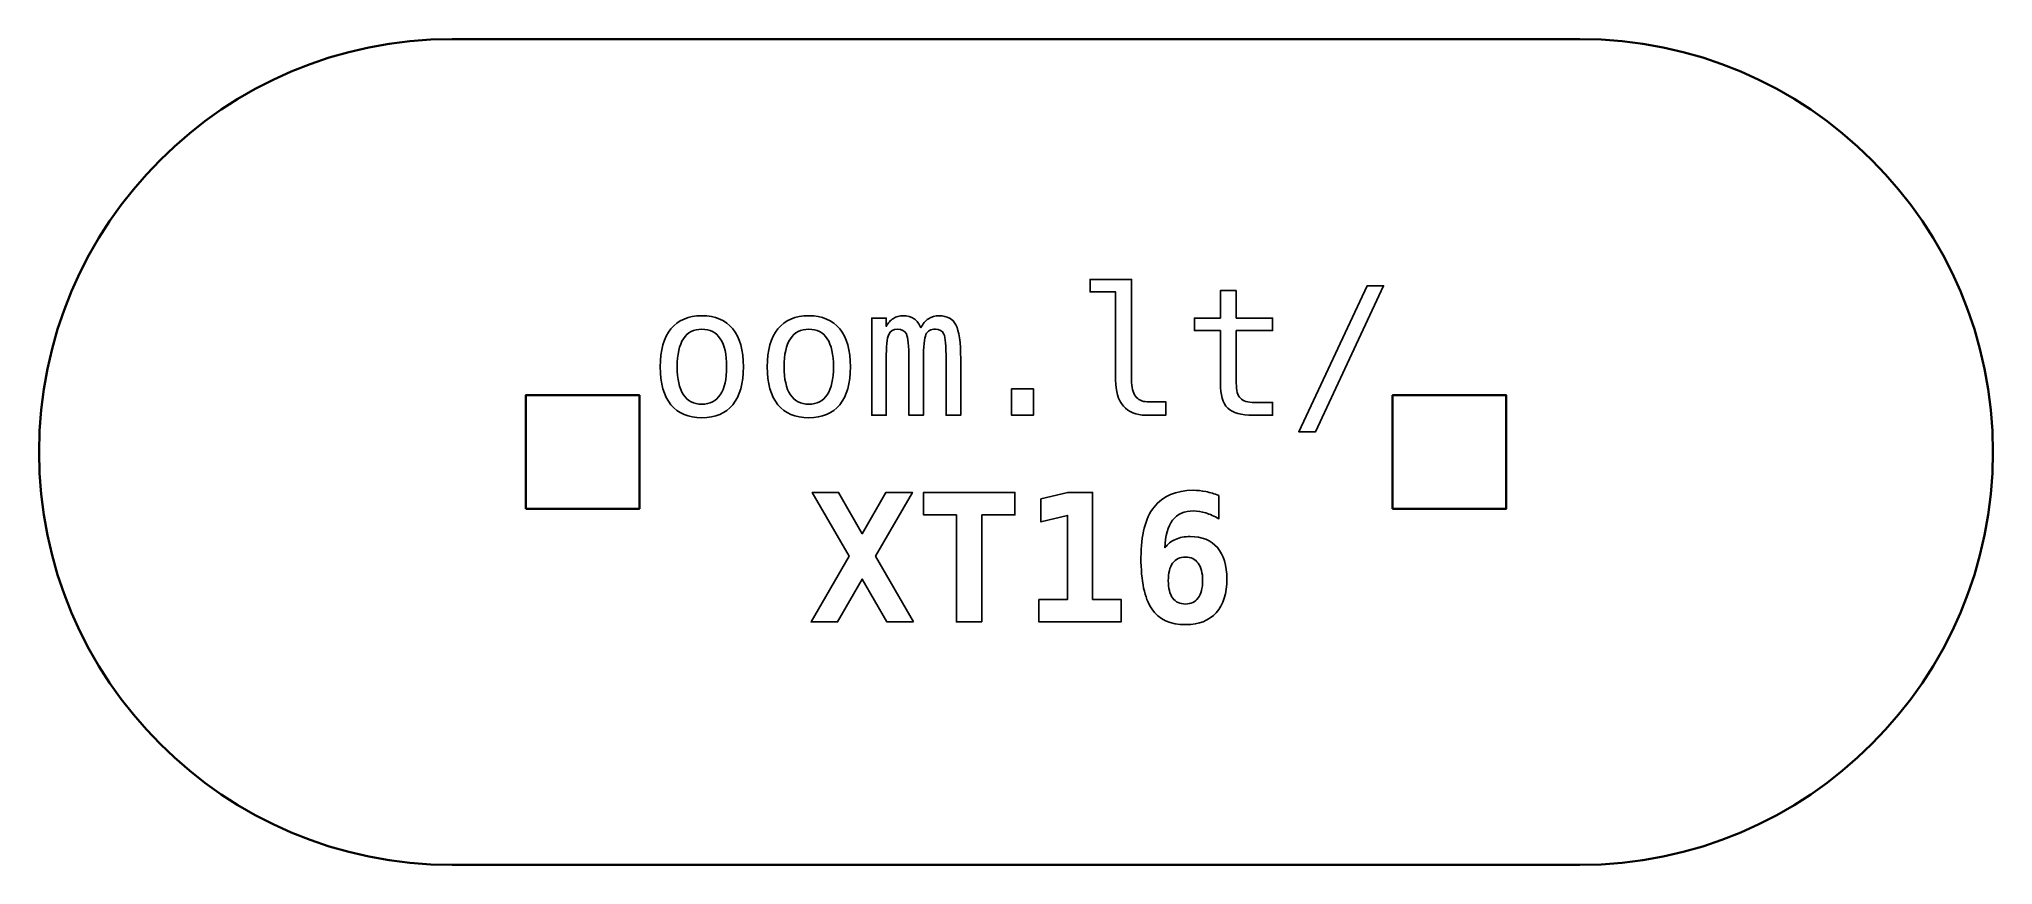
# Model space of a CAD drawing. Header units: centimetres. Extents: x -11.05 to -9.95, y -15.08 to -14.62.
import ezdxf

# ---------------------------------------------------------------- set-up
doc = ezdxf.new("R2010")
doc.units = ezdxf.units.CM
doc.header["$MEASUREMENT"] = 0
doc.layers.add('Layer 1', color=7, linetype='Continuous')

msp = doc.modelspace()

# ---------------------------------------------------------------- linework, layer by layer
at = {"layer": 'Layer 1', "color": 7, "lineweight": 35}
for points in [[(-10.776, -14.882), (-10.712, -14.882), (-10.712, -14.818), (-10.776, -14.818), (-10.776, -14.882)], [(-10.288, -14.882), (-10.224, -14.882), (-10.224, -14.818), (-10.288, -14.818), (-10.288, -14.882)]]:
    msp.add_lwpolyline(points, close=True, dxfattribs=at)
msp.add_open_spline([(-10.8175, -15.0825), (-10.94589, -15.0825), (-11.05, -14.97839), (-11.05, -14.85), (-11.05, -14.85), (-11.05, -14.72161), (-10.94589, -14.6175), (-10.8175, -14.6175), (-10.8175, -14.6175), (-10.8175, -14.6175), (-10.1825, -14.6175), (-10.1825, -14.6175), (-10.1825, -14.6175), (-10.05411, -14.6175), (-9.95, -14.72161), (-9.95, -14.85), (-9.95, -14.85), (-9.95, -14.97839), (-10.05411, -15.0825), (-10.1825, -15.0825), (-10.1825, -15.0825), (-10.1825, -15.0825), (-10.8175, -15.0825), (-10.8175, -15.0825)], degree=3, knots=[0, 0, 0, 0, 0.1666667, 0.1666667, 0.1666667, 0.1666667, 0.3333333, 0.3333333, 0.3333333, 0.3333333, 0.5, 0.5, 0.5, 0.5, 0.6666667, 0.6666667, 0.6666667, 0.6666667, 0.8333333, 0.8333333, 0.8333333, 0.8333333, 1, 1, 1, 1], dxfattribs=at)
at = {"layer": 'Layer 1', "color": 250}
for points, knots in [([(-10.43495, -14.80948), (-10.43495, -14.81352), (-10.43422, -14.81655), (-10.43273, -14.8186), (-10.43273, -14.8186), (-10.43125, -14.82065), (-10.42907, -14.82168), (-10.42617, -14.82168), (-10.42617, -14.82168), (-10.42617, -14.82168), (-10.41567, -14.82168), (-10.41567, -14.82168), (-10.41567, -14.82168), (-10.41567, -14.82168), (-10.41567, -14.8293), (-10.41567, -14.8293), (-10.41567, -14.8293), (-10.41567, -14.8293), (-10.42703, -14.8293), (-10.42703, -14.8293), (-10.42703, -14.8293), (-10.43242, -14.8293), (-10.43657, -14.82757), (-10.43952, -14.82412), (-10.43952, -14.82412), (-10.44247, -14.82067), (-10.44393, -14.81578), (-10.44393, -14.80948), (-10.44393, -14.80948), (-10.44393, -14.80948), (-10.44393, -14.75982), (-10.44393, -14.75982), (-10.44393, -14.75982), (-10.44393, -14.75982), (-10.45833, -14.75982), (-10.45833, -14.75982), (-10.45833, -14.75982), (-10.45833, -14.75982), (-10.45833, -14.75278), (-10.45833, -14.75278), (-10.45833, -14.75278), (-10.45833, -14.75278), (-10.43495, -14.75278), (-10.43495, -14.75278), (-10.43495, -14.75278), (-10.43495, -14.75278), (-10.43495, -14.80948), (-10.43495, -14.80948)], [0, 0, 0, 0, 0.0833333, 0.0833333, 0.0833333, 0.0833333, 0.1666667, 0.1666667, 0.1666667, 0.1666667, 0.25, 0.25, 0.25, 0.25, 0.3333333, 0.3333333, 0.3333333, 0.3333333, 0.4166667, 0.4166667, 0.4166667, 0.4166667, 0.5, 0.5, 0.5, 0.5, 0.5833333, 0.5833333, 0.5833333, 0.5833333, 0.6666667, 0.6666667, 0.6666667, 0.6666667, 0.75, 0.75, 0.75, 0.75, 0.8333333, 0.8333333, 0.8333333, 0.8333333, 0.9166667, 0.9166667, 0.9166667, 0.9166667, 1, 1, 1, 1]), ([(-10.43495, -14.80948), (-10.43495, -14.81352), (-10.43422, -14.81655), (-10.43273, -14.8186), (-10.43273, -14.8186), (-10.43125, -14.82065), (-10.42907, -14.82168), (-10.42617, -14.82168), (-10.42617, -14.82168), (-10.42617, -14.82168), (-10.41567, -14.82168), (-10.41567, -14.82168), (-10.41567, -14.82168), (-10.41567, -14.82168), (-10.41567, -14.8293), (-10.41567, -14.8293), (-10.41567, -14.8293), (-10.41567, -14.8293), (-10.42703, -14.8293), (-10.42703, -14.8293), (-10.42703, -14.8293), (-10.43242, -14.8293), (-10.43657, -14.82757), (-10.43952, -14.82412), (-10.43952, -14.82412), (-10.44247, -14.82067), (-10.44393, -14.81578), (-10.44393, -14.80948), (-10.44393, -14.80948), (-10.44393, -14.80948), (-10.44393, -14.75982), (-10.44393, -14.75982), (-10.44393, -14.75982), (-10.44393, -14.75982), (-10.45833, -14.75982), (-10.45833, -14.75982), (-10.45833, -14.75982), (-10.45833, -14.75982), (-10.45833, -14.75278), (-10.45833, -14.75278), (-10.45833, -14.75278), (-10.45833, -14.75278), (-10.43495, -14.75278), (-10.43495, -14.75278), (-10.43495, -14.75278), (-10.43495, -14.75278), (-10.43495, -14.80948), (-10.43495, -14.80948)], [0, 0, 0, 0, 0.0833333, 0.0833333, 0.0833333, 0.0833333, 0.1666667, 0.1666667, 0.1666667, 0.1666667, 0.25, 0.25, 0.25, 0.25, 0.3333333, 0.3333333, 0.3333333, 0.3333333, 0.4166667, 0.4166667, 0.4166667, 0.4166667, 0.5, 0.5, 0.5, 0.5, 0.5833333, 0.5833333, 0.5833333, 0.5833333, 0.6666667, 0.6666667, 0.6666667, 0.6666667, 0.75, 0.75, 0.75, 0.75, 0.8333333, 0.8333333, 0.8333333, 0.8333333, 0.9166667, 0.9166667, 0.9166667, 0.9166667, 1, 1, 1, 1]), ([(-10.37597, -14.75908), (-10.37597, -14.75908), (-10.37597, -14.77462), (-10.37597, -14.77462), (-10.37597, -14.77462), (-10.37597, -14.77462), (-10.35555, -14.77462), (-10.35555, -14.77462), (-10.35555, -14.77462), (-10.35555, -14.77462), (-10.35555, -14.7816), (-10.35555, -14.7816), (-10.35555, -14.7816), (-10.35555, -14.7816), (-10.37597, -14.7816), (-10.37597, -14.7816), (-10.37597, -14.7816), (-10.37597, -14.7816), (-10.37597, -14.81128), (-10.37597, -14.81128), (-10.37597, -14.81128), (-10.37597, -14.81532), (-10.3752, -14.81813), (-10.37367, -14.81972), (-10.37367, -14.81972), (-10.37213, -14.82132), (-10.36947, -14.82212), (-10.36567, -14.82212), (-10.36567, -14.82212), (-10.36567, -14.82212), (-10.35555, -14.82212), (-10.35555, -14.82212), (-10.35555, -14.82212), (-10.35555, -14.82212), (-10.35555, -14.8293), (-10.35555, -14.8293), (-10.35555, -14.8293), (-10.35555, -14.8293), (-10.36653, -14.8293), (-10.36653, -14.8293), (-10.36653, -14.8293), (-10.37328, -14.8293), (-10.37803, -14.82795), (-10.3808, -14.82525), (-10.3808, -14.82525), (-10.38357, -14.82255), (-10.38495, -14.81788), (-10.38495, -14.81128), (-10.38495, -14.81128), (-10.38495, -14.81128), (-10.38495, -14.7816), (-10.38495, -14.7816), (-10.38495, -14.7816), (-10.38495, -14.7816), (-10.39955, -14.7816), (-10.39955, -14.7816), (-10.39955, -14.7816), (-10.39955, -14.7816), (-10.39955, -14.77462), (-10.39955, -14.77462), (-10.39955, -14.77462), (-10.39955, -14.77462), (-10.38495, -14.77462), (-10.38495, -14.77462), (-10.38495, -14.77462), (-10.38495, -14.77462), (-10.38495, -14.75908), (-10.38495, -14.75908), (-10.38495, -14.75908), (-10.38495, -14.75908), (-10.37597, -14.75908), (-10.37597, -14.75908)], [0, 0, 0, 0, 0.0555556, 0.0555556, 0.0555556, 0.0555556, 0.1111111, 0.1111111, 0.1111111, 0.1111111, 0.1666667, 0.1666667, 0.1666667, 0.1666667, 0.2222222, 0.2222222, 0.2222222, 0.2222222, 0.2777778, 0.2777778, 0.2777778, 0.2777778, 0.3333333, 0.3333333, 0.3333333, 0.3333333, 0.3888889, 0.3888889, 0.3888889, 0.3888889, 0.4444444, 0.4444444, 0.4444444, 0.4444444, 0.5, 0.5, 0.5, 0.5, 0.5555556, 0.5555556, 0.5555556, 0.5555556, 0.6111111, 0.6111111, 0.6111111, 0.6111111, 0.6666667, 0.6666667, 0.6666667, 0.6666667, 0.7222222, 0.7222222, 0.7222222, 0.7222222, 0.7777778, 0.7777778, 0.7777778, 0.7777778, 0.8333333, 0.8333333, 0.8333333, 0.8333333, 0.8888889, 0.8888889, 0.8888889, 0.8888889, 0.9444444, 0.9444444, 0.9444444, 0.9444444, 1, 1, 1, 1]), ([(-10.37597, -14.75908), (-10.37597, -14.75908), (-10.37597, -14.77462), (-10.37597, -14.77462), (-10.37597, -14.77462), (-10.37597, -14.77462), (-10.35555, -14.77462), (-10.35555, -14.77462), (-10.35555, -14.77462), (-10.35555, -14.77462), (-10.35555, -14.7816), (-10.35555, -14.7816), (-10.35555, -14.7816), (-10.35555, -14.7816), (-10.37597, -14.7816), (-10.37597, -14.7816), (-10.37597, -14.7816), (-10.37597, -14.7816), (-10.37597, -14.81128), (-10.37597, -14.81128), (-10.37597, -14.81128), (-10.37597, -14.81532), (-10.3752, -14.81813), (-10.37367, -14.81972), (-10.37367, -14.81972), (-10.37213, -14.82132), (-10.36947, -14.82212), (-10.36567, -14.82212), (-10.36567, -14.82212), (-10.36567, -14.82212), (-10.35555, -14.82212), (-10.35555, -14.82212), (-10.35555, -14.82212), (-10.35555, -14.82212), (-10.35555, -14.8293), (-10.35555, -14.8293), (-10.35555, -14.8293), (-10.35555, -14.8293), (-10.36653, -14.8293), (-10.36653, -14.8293), (-10.36653, -14.8293), (-10.37328, -14.8293), (-10.37803, -14.82795), (-10.3808, -14.82525), (-10.3808, -14.82525), (-10.38357, -14.82255), (-10.38495, -14.81788), (-10.38495, -14.81128), (-10.38495, -14.81128), (-10.38495, -14.81128), (-10.38495, -14.7816), (-10.38495, -14.7816), (-10.38495, -14.7816), (-10.38495, -14.7816), (-10.39955, -14.7816), (-10.39955, -14.7816), (-10.39955, -14.7816), (-10.39955, -14.7816), (-10.39955, -14.77462), (-10.39955, -14.77462), (-10.39955, -14.77462), (-10.39955, -14.77462), (-10.38495, -14.77462), (-10.38495, -14.77462), (-10.38495, -14.77462), (-10.38495, -14.77462), (-10.38495, -14.75908), (-10.38495, -14.75908), (-10.38495, -14.75908), (-10.38495, -14.75908), (-10.37597, -14.75908), (-10.37597, -14.75908)], [0, 0, 0, 0, 0.0555556, 0.0555556, 0.0555556, 0.0555556, 0.1111111, 0.1111111, 0.1111111, 0.1111111, 0.1666667, 0.1666667, 0.1666667, 0.1666667, 0.2222222, 0.2222222, 0.2222222, 0.2222222, 0.2777778, 0.2777778, 0.2777778, 0.2777778, 0.3333333, 0.3333333, 0.3333333, 0.3333333, 0.3888889, 0.3888889, 0.3888889, 0.3888889, 0.4444444, 0.4444444, 0.4444444, 0.4444444, 0.5, 0.5, 0.5, 0.5, 0.5555556, 0.5555556, 0.5555556, 0.5555556, 0.6111111, 0.6111111, 0.6111111, 0.6111111, 0.6666667, 0.6666667, 0.6666667, 0.6666667, 0.7222222, 0.7222222, 0.7222222, 0.7222222, 0.7777778, 0.7777778, 0.7777778, 0.7777778, 0.8333333, 0.8333333, 0.8333333, 0.8333333, 0.8888889, 0.8888889, 0.8888889, 0.8888889, 0.9444444, 0.9444444, 0.9444444, 0.9444444, 1, 1, 1, 1]), ([(-10.30233, -14.7564), (-10.30233, -14.7564), (-10.29305, -14.7564), (-10.29305, -14.7564), (-10.29305, -14.7564), (-10.29305, -14.7564), (-10.33143, -14.83858), (-10.33143, -14.83858), (-10.33143, -14.83858), (-10.33143, -14.83858), (-10.34077, -14.83858), (-10.34077, -14.83858), (-10.34077, -14.83858), (-10.34077, -14.83858), (-10.30233, -14.7564), (-10.30233, -14.7564)], [0, 0, 0, 0, 0.25, 0.25, 0.25, 0.25, 0.5, 0.5, 0.5, 0.5, 0.75, 0.75, 0.75, 0.75, 1, 1, 1, 1]), ([(-10.30233, -14.7564), (-10.30233, -14.7564), (-10.29305, -14.7564), (-10.29305, -14.7564), (-10.29305, -14.7564), (-10.29305, -14.7564), (-10.33143, -14.83858), (-10.33143, -14.83858), (-10.33143, -14.83858), (-10.33143, -14.83858), (-10.34077, -14.83858), (-10.34077, -14.83858), (-10.34077, -14.83858), (-10.34077, -14.83858), (-10.30233, -14.7564), (-10.30233, -14.7564)], [0, 0, 0, 0, 0.25, 0.25, 0.25, 0.25, 0.5, 0.5, 0.5, 0.5, 0.75, 0.75, 0.75, 0.75, 1, 1, 1, 1]), ([(-10.67687, -14.7733), (-10.66928, -14.7733), (-10.66348, -14.77575), (-10.65947, -14.78067), (-10.65947, -14.78067), (-10.65545, -14.78558), (-10.65343, -14.7927), (-10.65343, -14.802), (-10.65343, -14.802), (-10.65343, -14.81135), (-10.65543, -14.81847), (-10.65943, -14.82337), (-10.65943, -14.82337), (-10.66345, -14.82827), (-10.66925, -14.83072), (-10.67687, -14.83072), (-10.67687, -14.83072), (-10.68447, -14.83072), (-10.69025, -14.82827), (-10.69427, -14.82337), (-10.69427, -14.82337), (-10.69827, -14.81847), (-10.70027, -14.81135), (-10.70027, -14.802), (-10.70027, -14.802), (-10.70027, -14.7927), (-10.69827, -14.78558), (-10.69427, -14.78067), (-10.69427, -14.78067), (-10.69025, -14.77575), (-10.68447, -14.7733), (-10.67687, -14.7733)], [0, 0, 0, 0, 0.125, 0.125, 0.125, 0.125, 0.25, 0.25, 0.25, 0.25, 0.375, 0.375, 0.375, 0.375, 0.5, 0.5, 0.5, 0.5, 0.625, 0.625, 0.625, 0.625, 0.75, 0.75, 0.75, 0.75, 0.875, 0.875, 0.875, 0.875, 1, 1, 1, 1]), ([(-10.67687, -14.7733), (-10.66928, -14.7733), (-10.66348, -14.77575), (-10.65947, -14.78067), (-10.65947, -14.78067), (-10.65545, -14.78558), (-10.65343, -14.7927), (-10.65343, -14.802), (-10.65343, -14.802), (-10.65343, -14.81135), (-10.65543, -14.81847), (-10.65943, -14.82337), (-10.65943, -14.82337), (-10.66345, -14.82827), (-10.66925, -14.83072), (-10.67687, -14.83072), (-10.67687, -14.83072), (-10.68447, -14.83072), (-10.69025, -14.82827), (-10.69427, -14.82337), (-10.69427, -14.82337), (-10.69827, -14.81847), (-10.70027, -14.81135), (-10.70027, -14.802), (-10.70027, -14.802), (-10.70027, -14.7927), (-10.69827, -14.78558), (-10.69427, -14.78067), (-10.69427, -14.78067), (-10.69025, -14.77575), (-10.68447, -14.7733), (-10.67687, -14.7733)], [0, 0, 0, 0, 0.125, 0.125, 0.125, 0.125, 0.25, 0.25, 0.25, 0.25, 0.375, 0.375, 0.375, 0.375, 0.5, 0.5, 0.5, 0.5, 0.625, 0.625, 0.625, 0.625, 0.75, 0.75, 0.75, 0.75, 0.875, 0.875, 0.875, 0.875, 1, 1, 1, 1]), ([(-10.67687, -14.78092), (-10.68143, -14.78092), (-10.68488, -14.78268), (-10.68723, -14.78623), (-10.68723, -14.78623), (-10.68958, -14.78978), (-10.69075, -14.79505), (-10.69075, -14.802), (-10.69075, -14.802), (-10.69075, -14.80893), (-10.68958, -14.81418), (-10.68723, -14.81775), (-10.68723, -14.81775), (-10.68488, -14.82132), (-10.68143, -14.8231), (-10.67687, -14.8231), (-10.67687, -14.8231), (-10.67228, -14.8231), (-10.66882, -14.82132), (-10.66647, -14.81775), (-10.66647, -14.81775), (-10.66412, -14.81418), (-10.66295, -14.80893), (-10.66295, -14.802), (-10.66295, -14.802), (-10.66295, -14.79505), (-10.66412, -14.78978), (-10.66647, -14.78623), (-10.66647, -14.78623), (-10.66882, -14.78268), (-10.67228, -14.78092), (-10.67687, -14.78092)], [0, 0, 0, 0, 0.125, 0.125, 0.125, 0.125, 0.25, 0.25, 0.25, 0.25, 0.375, 0.375, 0.375, 0.375, 0.5, 0.5, 0.5, 0.5, 0.625, 0.625, 0.625, 0.625, 0.75, 0.75, 0.75, 0.75, 0.875, 0.875, 0.875, 0.875, 1, 1, 1, 1]), ([(-10.67687, -14.78092), (-10.68143, -14.78092), (-10.68488, -14.78268), (-10.68723, -14.78623), (-10.68723, -14.78623), (-10.68958, -14.78978), (-10.69075, -14.79505), (-10.69075, -14.802), (-10.69075, -14.802), (-10.69075, -14.80893), (-10.68958, -14.81418), (-10.68723, -14.81775), (-10.68723, -14.81775), (-10.68488, -14.82132), (-10.68143, -14.8231), (-10.67687, -14.8231), (-10.67687, -14.8231), (-10.67228, -14.8231), (-10.66882, -14.82132), (-10.66647, -14.81775), (-10.66647, -14.81775), (-10.66412, -14.81418), (-10.66295, -14.80893), (-10.66295, -14.802), (-10.66295, -14.802), (-10.66295, -14.79505), (-10.66412, -14.78978), (-10.66647, -14.78623), (-10.66647, -14.78623), (-10.66882, -14.78268), (-10.67228, -14.78092), (-10.67687, -14.78092)], [0, 0, 0, 0, 0.125, 0.125, 0.125, 0.125, 0.25, 0.25, 0.25, 0.25, 0.375, 0.375, 0.375, 0.375, 0.5, 0.5, 0.5, 0.5, 0.625, 0.625, 0.625, 0.625, 0.75, 0.75, 0.75, 0.75, 0.875, 0.875, 0.875, 0.875, 1, 1, 1, 1]), ([(-10.61667, -14.7733), (-10.60908, -14.7733), (-10.60328, -14.77575), (-10.59927, -14.78067), (-10.59927, -14.78067), (-10.59525, -14.78558), (-10.59323, -14.7927), (-10.59323, -14.802), (-10.59323, -14.802), (-10.59323, -14.81135), (-10.59523, -14.81847), (-10.59923, -14.82337), (-10.59923, -14.82337), (-10.60325, -14.82827), (-10.60905, -14.83072), (-10.61667, -14.83072), (-10.61667, -14.83072), (-10.62427, -14.83072), (-10.63005, -14.82827), (-10.63407, -14.82337), (-10.63407, -14.82337), (-10.63807, -14.81847), (-10.64007, -14.81135), (-10.64007, -14.802), (-10.64007, -14.802), (-10.64007, -14.7927), (-10.63807, -14.78558), (-10.63407, -14.78067), (-10.63407, -14.78067), (-10.63005, -14.77575), (-10.62427, -14.7733), (-10.61667, -14.7733)], [0, 0, 0, 0, 0.125, 0.125, 0.125, 0.125, 0.25, 0.25, 0.25, 0.25, 0.375, 0.375, 0.375, 0.375, 0.5, 0.5, 0.5, 0.5, 0.625, 0.625, 0.625, 0.625, 0.75, 0.75, 0.75, 0.75, 0.875, 0.875, 0.875, 0.875, 1, 1, 1, 1]), ([(-10.61667, -14.7733), (-10.60908, -14.7733), (-10.60328, -14.77575), (-10.59927, -14.78067), (-10.59927, -14.78067), (-10.59525, -14.78558), (-10.59323, -14.7927), (-10.59323, -14.802), (-10.59323, -14.802), (-10.59323, -14.81135), (-10.59523, -14.81847), (-10.59923, -14.82337), (-10.59923, -14.82337), (-10.60325, -14.82827), (-10.60905, -14.83072), (-10.61667, -14.83072), (-10.61667, -14.83072), (-10.62427, -14.83072), (-10.63005, -14.82827), (-10.63407, -14.82337), (-10.63407, -14.82337), (-10.63807, -14.81847), (-10.64007, -14.81135), (-10.64007, -14.802), (-10.64007, -14.802), (-10.64007, -14.7927), (-10.63807, -14.78558), (-10.63407, -14.78067), (-10.63407, -14.78067), (-10.63005, -14.77575), (-10.62427, -14.7733), (-10.61667, -14.7733)], [0, 0, 0, 0, 0.125, 0.125, 0.125, 0.125, 0.25, 0.25, 0.25, 0.25, 0.375, 0.375, 0.375, 0.375, 0.5, 0.5, 0.5, 0.5, 0.625, 0.625, 0.625, 0.625, 0.75, 0.75, 0.75, 0.75, 0.875, 0.875, 0.875, 0.875, 1, 1, 1, 1]), ([(-10.61667, -14.78092), (-10.62123, -14.78092), (-10.62468, -14.78268), (-10.62703, -14.78623), (-10.62703, -14.78623), (-10.62938, -14.78978), (-10.63055, -14.79505), (-10.63055, -14.802), (-10.63055, -14.802), (-10.63055, -14.80893), (-10.62938, -14.81418), (-10.62703, -14.81775), (-10.62703, -14.81775), (-10.62468, -14.82132), (-10.62123, -14.8231), (-10.61667, -14.8231), (-10.61667, -14.8231), (-10.61208, -14.8231), (-10.60862, -14.82132), (-10.60627, -14.81775), (-10.60627, -14.81775), (-10.60392, -14.81418), (-10.60275, -14.80893), (-10.60275, -14.802), (-10.60275, -14.802), (-10.60275, -14.79505), (-10.60392, -14.78978), (-10.60627, -14.78623), (-10.60627, -14.78623), (-10.60862, -14.78268), (-10.61208, -14.78092), (-10.61667, -14.78092)], [0, 0, 0, 0, 0.125, 0.125, 0.125, 0.125, 0.25, 0.25, 0.25, 0.25, 0.375, 0.375, 0.375, 0.375, 0.5, 0.5, 0.5, 0.5, 0.625, 0.625, 0.625, 0.625, 0.75, 0.75, 0.75, 0.75, 0.875, 0.875, 0.875, 0.875, 1, 1, 1, 1]), ([(-10.61667, -14.78092), (-10.62123, -14.78092), (-10.62468, -14.78268), (-10.62703, -14.78623), (-10.62703, -14.78623), (-10.62938, -14.78978), (-10.63055, -14.79505), (-10.63055, -14.802), (-10.63055, -14.802), (-10.63055, -14.80893), (-10.62938, -14.81418), (-10.62703, -14.81775), (-10.62703, -14.81775), (-10.62468, -14.82132), (-10.62123, -14.8231), (-10.61667, -14.8231), (-10.61667, -14.8231), (-10.61208, -14.8231), (-10.60862, -14.82132), (-10.60627, -14.81775), (-10.60627, -14.81775), (-10.60392, -14.81418), (-10.60275, -14.80893), (-10.60275, -14.802), (-10.60275, -14.802), (-10.60275, -14.79505), (-10.60392, -14.78978), (-10.60627, -14.78623), (-10.60627, -14.78623), (-10.60862, -14.78268), (-10.61208, -14.78092), (-10.61667, -14.78092)], [0, 0, 0, 0, 0.125, 0.125, 0.125, 0.125, 0.25, 0.25, 0.25, 0.25, 0.375, 0.375, 0.375, 0.375, 0.5, 0.5, 0.5, 0.5, 0.625, 0.625, 0.625, 0.625, 0.75, 0.75, 0.75, 0.75, 0.875, 0.875, 0.875, 0.875, 1, 1, 1, 1]), ([(-10.55355, -14.78018), (-10.55245, -14.77783), (-10.55103, -14.7761), (-10.54932, -14.77498), (-10.54932, -14.77498), (-10.54762, -14.77387), (-10.54555, -14.7733), (-10.54315, -14.7733), (-10.54315, -14.7733), (-10.53875, -14.7733), (-10.53565, -14.775), (-10.53385, -14.7784), (-10.53385, -14.7784), (-10.53203, -14.7818), (-10.53113, -14.7882), (-10.53113, -14.79762), (-10.53113, -14.79762), (-10.53113, -14.79762), (-10.53113, -14.8293), (-10.53113, -14.8293), (-10.53113, -14.8293), (-10.53113, -14.8293), (-10.53933, -14.8293), (-10.53933, -14.8293), (-10.53933, -14.8293), (-10.53933, -14.8293), (-10.53933, -14.798), (-10.53933, -14.798), (-10.53933, -14.798), (-10.53933, -14.79028), (-10.53977, -14.7855), (-10.54063, -14.78362), (-10.54063, -14.78362), (-10.54148, -14.78175), (-10.54307, -14.78082), (-10.54535, -14.78082), (-10.54535, -14.78082), (-10.54795, -14.78082), (-10.54973, -14.78182), (-10.5507, -14.78382), (-10.5507, -14.78382), (-10.55165, -14.78582), (-10.55213, -14.79055), (-10.55213, -14.798), (-10.55213, -14.798), (-10.55213, -14.798), (-10.55213, -14.8293), (-10.55213, -14.8293), (-10.55213, -14.8293), (-10.55213, -14.8293), (-10.56033, -14.8293), (-10.56033, -14.8293), (-10.56033, -14.8293), (-10.56033, -14.8293), (-10.56033, -14.798), (-10.56033, -14.798), (-10.56033, -14.798), (-10.56033, -14.79018), (-10.5608, -14.78537), (-10.56173, -14.78355), (-10.56173, -14.78355), (-10.56265, -14.78173), (-10.56432, -14.78082), (-10.56673, -14.78082), (-10.56673, -14.78082), (-10.56912, -14.78082), (-10.57077, -14.78182), (-10.57168, -14.78382), (-10.57168, -14.78382), (-10.57262, -14.78582), (-10.57308, -14.79055), (-10.57308, -14.798), (-10.57308, -14.798), (-10.57308, -14.798), (-10.57308, -14.8293), (-10.57308, -14.8293), (-10.57308, -14.8293), (-10.57308, -14.8293), (-10.58123, -14.8293), (-10.58123, -14.8293), (-10.58123, -14.8293), (-10.58123, -14.8293), (-10.58123, -14.77462), (-10.58123, -14.77462), (-10.58123, -14.77462), (-10.58123, -14.77462), (-10.57308, -14.77462), (-10.57308, -14.77462), (-10.57308, -14.77462), (-10.57308, -14.77462), (-10.57308, -14.7793), (-10.57308, -14.7793), (-10.57308, -14.7793), (-10.57202, -14.77735), (-10.57067, -14.77587), (-10.56905, -14.77483), (-10.56905, -14.77483), (-10.56745, -14.77382), (-10.56562, -14.7733), (-10.56357, -14.7733), (-10.56357, -14.7733), (-10.56108, -14.7733), (-10.55903, -14.77387), (-10.55738, -14.775), (-10.55738, -14.775), (-10.55573, -14.77615), (-10.55447, -14.77787), (-10.55355, -14.78018)], [0, 0, 0, 0, 0.037037, 0.037037, 0.037037, 0.037037, 0.0740741, 0.0740741, 0.0740741, 0.0740741, 0.1111111, 0.1111111, 0.1111111, 0.1111111, 0.1481481, 0.1481481, 0.1481481, 0.1481481, 0.1851852, 0.1851852, 0.1851852, 0.1851852, 0.2222222, 0.2222222, 0.2222222, 0.2222222, 0.2592593, 0.2592593, 0.2592593, 0.2592593, 0.2962963, 0.2962963, 0.2962963, 0.2962963, 0.3333333, 0.3333333, 0.3333333, 0.3333333, 0.3703704, 0.3703704, 0.3703704, 0.3703704, 0.4074074, 0.4074074, 0.4074074, 0.4074074, 0.4444444, 0.4444444, 0.4444444, 0.4444444, 0.4814815, 0.4814815, 0.4814815, 0.4814815, 0.5185185, 0.5185185, 0.5185185, 0.5185185, 0.5555556, 0.5555556, 0.5555556, 0.5555556, 0.5925926, 0.5925926, 0.5925926, 0.5925926, 0.6296296, 0.6296296, 0.6296296, 0.6296296, 0.6666667, 0.6666667, 0.6666667, 0.6666667, 0.7037037, 0.7037037, 0.7037037, 0.7037037, 0.7407407, 0.7407407, 0.7407407, 0.7407407, 0.7777778, 0.7777778, 0.7777778, 0.7777778, 0.8148148, 0.8148148, 0.8148148, 0.8148148, 0.8518519, 0.8518519, 0.8518519, 0.8518519, 0.8888889, 0.8888889, 0.8888889, 0.8888889, 0.9259259, 0.9259259, 0.9259259, 0.9259259, 0.962963, 0.962963, 0.962963, 0.962963, 1, 1, 1, 1]), ([(-10.55355, -14.78018), (-10.55245, -14.77783), (-10.55103, -14.7761), (-10.54932, -14.77498), (-10.54932, -14.77498), (-10.54762, -14.77387), (-10.54555, -14.7733), (-10.54315, -14.7733), (-10.54315, -14.7733), (-10.53875, -14.7733), (-10.53565, -14.775), (-10.53385, -14.7784), (-10.53385, -14.7784), (-10.53203, -14.7818), (-10.53113, -14.7882), (-10.53113, -14.79762), (-10.53113, -14.79762), (-10.53113, -14.79762), (-10.53113, -14.8293), (-10.53113, -14.8293), (-10.53113, -14.8293), (-10.53113, -14.8293), (-10.53933, -14.8293), (-10.53933, -14.8293), (-10.53933, -14.8293), (-10.53933, -14.8293), (-10.53933, -14.798), (-10.53933, -14.798), (-10.53933, -14.798), (-10.53933, -14.79028), (-10.53977, -14.7855), (-10.54063, -14.78362), (-10.54063, -14.78362), (-10.54148, -14.78175), (-10.54307, -14.78082), (-10.54535, -14.78082), (-10.54535, -14.78082), (-10.54795, -14.78082), (-10.54973, -14.78182), (-10.5507, -14.78382), (-10.5507, -14.78382), (-10.55165, -14.78582), (-10.55213, -14.79055), (-10.55213, -14.798), (-10.55213, -14.798), (-10.55213, -14.798), (-10.55213, -14.8293), (-10.55213, -14.8293), (-10.55213, -14.8293), (-10.55213, -14.8293), (-10.56033, -14.8293), (-10.56033, -14.8293), (-10.56033, -14.8293), (-10.56033, -14.8293), (-10.56033, -14.798), (-10.56033, -14.798), (-10.56033, -14.798), (-10.56033, -14.79018), (-10.5608, -14.78537), (-10.56173, -14.78355), (-10.56173, -14.78355), (-10.56265, -14.78173), (-10.56432, -14.78082), (-10.56673, -14.78082), (-10.56673, -14.78082), (-10.56912, -14.78082), (-10.57077, -14.78182), (-10.57168, -14.78382), (-10.57168, -14.78382), (-10.57262, -14.78582), (-10.57308, -14.79055), (-10.57308, -14.798), (-10.57308, -14.798), (-10.57308, -14.798), (-10.57308, -14.8293), (-10.57308, -14.8293), (-10.57308, -14.8293), (-10.57308, -14.8293), (-10.58123, -14.8293), (-10.58123, -14.8293), (-10.58123, -14.8293), (-10.58123, -14.8293), (-10.58123, -14.77462), (-10.58123, -14.77462), (-10.58123, -14.77462), (-10.58123, -14.77462), (-10.57308, -14.77462), (-10.57308, -14.77462), (-10.57308, -14.77462), (-10.57308, -14.77462), (-10.57308, -14.7793), (-10.57308, -14.7793), (-10.57308, -14.7793), (-10.57202, -14.77735), (-10.57067, -14.77587), (-10.56905, -14.77483), (-10.56905, -14.77483), (-10.56745, -14.77382), (-10.56562, -14.7733), (-10.56357, -14.7733), (-10.56357, -14.7733), (-10.56108, -14.7733), (-10.55903, -14.77387), (-10.55738, -14.775), (-10.55738, -14.775), (-10.55573, -14.77615), (-10.55447, -14.77787), (-10.55355, -14.78018)], [0, 0, 0, 0, 0.037037, 0.037037, 0.037037, 0.037037, 0.0740741, 0.0740741, 0.0740741, 0.0740741, 0.1111111, 0.1111111, 0.1111111, 0.1111111, 0.1481481, 0.1481481, 0.1481481, 0.1481481, 0.1851852, 0.1851852, 0.1851852, 0.1851852, 0.2222222, 0.2222222, 0.2222222, 0.2222222, 0.2592593, 0.2592593, 0.2592593, 0.2592593, 0.2962963, 0.2962963, 0.2962963, 0.2962963, 0.3333333, 0.3333333, 0.3333333, 0.3333333, 0.3703704, 0.3703704, 0.3703704, 0.3703704, 0.4074074, 0.4074074, 0.4074074, 0.4074074, 0.4444444, 0.4444444, 0.4444444, 0.4444444, 0.4814815, 0.4814815, 0.4814815, 0.4814815, 0.5185185, 0.5185185, 0.5185185, 0.5185185, 0.5555556, 0.5555556, 0.5555556, 0.5555556, 0.5925926, 0.5925926, 0.5925926, 0.5925926, 0.6296296, 0.6296296, 0.6296296, 0.6296296, 0.6666667, 0.6666667, 0.6666667, 0.6666667, 0.7037037, 0.7037037, 0.7037037, 0.7037037, 0.7407407, 0.7407407, 0.7407407, 0.7407407, 0.7777778, 0.7777778, 0.7777778, 0.7777778, 0.8148148, 0.8148148, 0.8148148, 0.8148148, 0.8518519, 0.8518519, 0.8518519, 0.8518519, 0.8888889, 0.8888889, 0.8888889, 0.8888889, 0.9259259, 0.9259259, 0.9259259, 0.9259259, 0.962963, 0.962963, 0.962963, 0.962963, 1, 1, 1, 1]), ([(-10.50247, -14.8144), (-10.50247, -14.8144), (-10.49017, -14.8144), (-10.49017, -14.8144), (-10.49017, -14.8144), (-10.49017, -14.8144), (-10.49017, -14.8293), (-10.49017, -14.8293), (-10.49017, -14.8293), (-10.49017, -14.8293), (-10.50247, -14.8293), (-10.50247, -14.8293), (-10.50247, -14.8293), (-10.50247, -14.8293), (-10.50247, -14.8144), (-10.50247, -14.8144)], [0, 0, 0, 0, 0.25, 0.25, 0.25, 0.25, 0.5, 0.5, 0.5, 0.5, 0.75, 0.75, 0.75, 0.75, 1, 1, 1, 1]), ([(-10.50247, -14.8144), (-10.50247, -14.8144), (-10.49017, -14.8144), (-10.49017, -14.8144), (-10.49017, -14.8144), (-10.49017, -14.8144), (-10.49017, -14.8293), (-10.49017, -14.8293), (-10.49017, -14.8293), (-10.49017, -14.8293), (-10.50247, -14.8293), (-10.50247, -14.8293), (-10.50247, -14.8293), (-10.50247, -14.8293), (-10.50247, -14.8144), (-10.50247, -14.8144)], [0, 0, 0, 0, 0.25, 0.25, 0.25, 0.25, 0.5, 0.5, 0.5, 0.5, 0.75, 0.75, 0.75, 0.75, 1, 1, 1, 1]), ([(-10.38577, -14.87452), (-10.38577, -14.87452), (-10.38577, -14.8876), (-10.38577, -14.8876), (-10.38577, -14.8876), (-10.38833, -14.88613), (-10.3908, -14.88503), (-10.39317, -14.8843), (-10.39317, -14.8843), (-10.39552, -14.88357), (-10.39778, -14.8832), (-10.39997, -14.8832), (-10.39997, -14.8832), (-10.40517, -14.8832), (-10.40913, -14.88495), (-10.41185, -14.88845), (-10.41185, -14.88845), (-10.41457, -14.89195), (-10.41598, -14.89712), (-10.41612, -14.90395), (-10.41612, -14.90395), (-10.41458, -14.90183), (-10.41263, -14.90025), (-10.41027, -14.89918), (-10.41027, -14.89918), (-10.40788, -14.89813), (-10.40508, -14.8976), (-10.40187, -14.8976), (-10.40187, -14.8976), (-10.39528, -14.8976), (-10.39022, -14.89968), (-10.38663, -14.90383), (-10.38663, -14.90383), (-10.38305, -14.90798), (-10.38127, -14.91387), (-10.38127, -14.92148), (-10.38127, -14.92148), (-10.38127, -14.92965), (-10.38328, -14.93598), (-10.3873, -14.94048), (-10.3873, -14.94048), (-10.39132, -14.94497), (-10.39697, -14.94722), (-10.40427, -14.94722), (-10.40427, -14.94722), (-10.41315, -14.94722), (-10.4196, -14.94423), (-10.42362, -14.93828), (-10.42362, -14.93828), (-10.42763, -14.93232), (-10.42965, -14.9227), (-10.42965, -14.90942), (-10.42965, -14.90942), (-10.42965, -14.8968), (-10.4272, -14.88733), (-10.42228, -14.88103), (-10.42228, -14.88103), (-10.41737, -14.87473), (-10.41, -14.87158), (-10.40017, -14.87158), (-10.40017, -14.87158), (-10.39788, -14.87158), (-10.39553, -14.87183), (-10.39312, -14.87232), (-10.39312, -14.87232), (-10.39068, -14.8728), (-10.38823, -14.87353), (-10.38577, -14.87452)], [0, 0, 0, 0, 0.0588235, 0.0588235, 0.0588235, 0.0588235, 0.1176471, 0.1176471, 0.1176471, 0.1176471, 0.1764706, 0.1764706, 0.1764706, 0.1764706, 0.2352941, 0.2352941, 0.2352941, 0.2352941, 0.2941176, 0.2941176, 0.2941176, 0.2941176, 0.3529412, 0.3529412, 0.3529412, 0.3529412, 0.4117647, 0.4117647, 0.4117647, 0.4117647, 0.4705882, 0.4705882, 0.4705882, 0.4705882, 0.5294118, 0.5294118, 0.5294118, 0.5294118, 0.5882353, 0.5882353, 0.5882353, 0.5882353, 0.6470588, 0.6470588, 0.6470588, 0.6470588, 0.7058824, 0.7058824, 0.7058824, 0.7058824, 0.7647059, 0.7647059, 0.7647059, 0.7647059, 0.8235294, 0.8235294, 0.8235294, 0.8235294, 0.8823529, 0.8823529, 0.8823529, 0.8823529, 0.9411765, 0.9411765, 0.9411765, 0.9411765, 1, 1, 1, 1]), ([(-10.38577, -14.87452), (-10.38577, -14.87452), (-10.38577, -14.8876), (-10.38577, -14.8876), (-10.38577, -14.8876), (-10.38833, -14.88613), (-10.3908, -14.88503), (-10.39317, -14.8843), (-10.39317, -14.8843), (-10.39552, -14.88357), (-10.39778, -14.8832), (-10.39997, -14.8832), (-10.39997, -14.8832), (-10.40517, -14.8832), (-10.40913, -14.88495), (-10.41185, -14.88845), (-10.41185, -14.88845), (-10.41457, -14.89195), (-10.41598, -14.89712), (-10.41612, -14.90395), (-10.41612, -14.90395), (-10.41458, -14.90183), (-10.41263, -14.90025), (-10.41027, -14.89918), (-10.41027, -14.89918), (-10.40788, -14.89813), (-10.40508, -14.8976), (-10.40187, -14.8976), (-10.40187, -14.8976), (-10.39528, -14.8976), (-10.39022, -14.89968), (-10.38663, -14.90383), (-10.38663, -14.90383), (-10.38305, -14.90798), (-10.38127, -14.91387), (-10.38127, -14.92148), (-10.38127, -14.92148), (-10.38127, -14.92965), (-10.38328, -14.93598), (-10.3873, -14.94048), (-10.3873, -14.94048), (-10.39132, -14.94497), (-10.39697, -14.94722), (-10.40427, -14.94722), (-10.40427, -14.94722), (-10.41315, -14.94722), (-10.4196, -14.94423), (-10.42362, -14.93828), (-10.42362, -14.93828), (-10.42763, -14.93232), (-10.42965, -14.9227), (-10.42965, -14.90942), (-10.42965, -14.90942), (-10.42965, -14.8968), (-10.4272, -14.88733), (-10.42228, -14.88103), (-10.42228, -14.88103), (-10.41737, -14.87473), (-10.41, -14.87158), (-10.40017, -14.87158), (-10.40017, -14.87158), (-10.39788, -14.87158), (-10.39553, -14.87183), (-10.39312, -14.87232), (-10.39312, -14.87232), (-10.39068, -14.8728), (-10.38823, -14.87353), (-10.38577, -14.87452)], [0, 0, 0, 0, 0.0588235, 0.0588235, 0.0588235, 0.0588235, 0.1176471, 0.1176471, 0.1176471, 0.1176471, 0.1764706, 0.1764706, 0.1764706, 0.1764706, 0.2352941, 0.2352941, 0.2352941, 0.2352941, 0.2941176, 0.2941176, 0.2941176, 0.2941176, 0.3529412, 0.3529412, 0.3529412, 0.3529412, 0.4117647, 0.4117647, 0.4117647, 0.4117647, 0.4705882, 0.4705882, 0.4705882, 0.4705882, 0.5294118, 0.5294118, 0.5294118, 0.5294118, 0.5882353, 0.5882353, 0.5882353, 0.5882353, 0.6470588, 0.6470588, 0.6470588, 0.6470588, 0.7058824, 0.7058824, 0.7058824, 0.7058824, 0.7647059, 0.7647059, 0.7647059, 0.7647059, 0.8235294, 0.8235294, 0.8235294, 0.8235294, 0.8823529, 0.8823529, 0.8823529, 0.8823529, 0.9411765, 0.9411765, 0.9411765, 0.9411765, 1, 1, 1, 1]), ([(-10.55777, -14.9457), (-10.55777, -14.9457), (-10.57265, -14.9457), (-10.57265, -14.9457), (-10.57265, -14.9457), (-10.57265, -14.9457), (-10.58657, -14.92158), (-10.58657, -14.92158), (-10.58657, -14.92158), (-10.58657, -14.92158), (-10.60045, -14.9457), (-10.60045, -14.9457), (-10.60045, -14.9457), (-10.60045, -14.9457), (-10.61533, -14.9457), (-10.61533, -14.9457), (-10.61533, -14.9457), (-10.61533, -14.9457), (-10.59395, -14.90868), (-10.59395, -14.90868), (-10.59395, -14.90868), (-10.59395, -14.90868), (-10.61475, -14.8728), (-10.61475, -14.8728), (-10.61475, -14.8728), (-10.61475, -14.8728), (-10.59985, -14.8728), (-10.59985, -14.8728), (-10.59985, -14.8728), (-10.59985, -14.8728), (-10.58657, -14.896), (-10.58657, -14.896), (-10.58657, -14.896), (-10.58657, -14.896), (-10.57325, -14.8728), (-10.57325, -14.8728), (-10.57325, -14.8728), (-10.57325, -14.8728), (-10.55835, -14.8728), (-10.55835, -14.8728), (-10.55835, -14.8728), (-10.55835, -14.8728), (-10.57905, -14.90868), (-10.57905, -14.90868), (-10.57905, -14.90868), (-10.57905, -14.90868), (-10.55777, -14.9457), (-10.55777, -14.9457)], [0, 0, 0, 0, 0.0833333, 0.0833333, 0.0833333, 0.0833333, 0.1666667, 0.1666667, 0.1666667, 0.1666667, 0.25, 0.25, 0.25, 0.25, 0.3333333, 0.3333333, 0.3333333, 0.3333333, 0.4166667, 0.4166667, 0.4166667, 0.4166667, 0.5, 0.5, 0.5, 0.5, 0.5833333, 0.5833333, 0.5833333, 0.5833333, 0.6666667, 0.6666667, 0.6666667, 0.6666667, 0.75, 0.75, 0.75, 0.75, 0.8333333, 0.8333333, 0.8333333, 0.8333333, 0.9166667, 0.9166667, 0.9166667, 0.9166667, 1, 1, 1, 1]), ([(-10.55777, -14.9457), (-10.55777, -14.9457), (-10.57265, -14.9457), (-10.57265, -14.9457), (-10.57265, -14.9457), (-10.57265, -14.9457), (-10.58657, -14.92158), (-10.58657, -14.92158), (-10.58657, -14.92158), (-10.58657, -14.92158), (-10.60045, -14.9457), (-10.60045, -14.9457), (-10.60045, -14.9457), (-10.60045, -14.9457), (-10.61533, -14.9457), (-10.61533, -14.9457), (-10.61533, -14.9457), (-10.61533, -14.9457), (-10.59395, -14.90868), (-10.59395, -14.90868), (-10.59395, -14.90868), (-10.59395, -14.90868), (-10.61475, -14.8728), (-10.61475, -14.8728), (-10.61475, -14.8728), (-10.61475, -14.8728), (-10.59985, -14.8728), (-10.59985, -14.8728), (-10.59985, -14.8728), (-10.59985, -14.8728), (-10.58657, -14.896), (-10.58657, -14.896), (-10.58657, -14.896), (-10.58657, -14.896), (-10.57325, -14.8728), (-10.57325, -14.8728), (-10.57325, -14.8728), (-10.57325, -14.8728), (-10.55835, -14.8728), (-10.55835, -14.8728), (-10.55835, -14.8728), (-10.55835, -14.8728), (-10.57905, -14.90868), (-10.57905, -14.90868), (-10.57905, -14.90868), (-10.57905, -14.90868), (-10.55777, -14.9457), (-10.55777, -14.9457)], [0, 0, 0, 0, 0.0833333, 0.0833333, 0.0833333, 0.0833333, 0.1666667, 0.1666667, 0.1666667, 0.1666667, 0.25, 0.25, 0.25, 0.25, 0.3333333, 0.3333333, 0.3333333, 0.3333333, 0.4166667, 0.4166667, 0.4166667, 0.4166667, 0.5, 0.5, 0.5, 0.5, 0.5833333, 0.5833333, 0.5833333, 0.5833333, 0.6666667, 0.6666667, 0.6666667, 0.6666667, 0.75, 0.75, 0.75, 0.75, 0.8333333, 0.8333333, 0.8333333, 0.8333333, 0.9166667, 0.9166667, 0.9166667, 0.9166667, 1, 1, 1, 1]), ([(-10.51915, -14.9457), (-10.51915, -14.9457), (-10.53355, -14.9457), (-10.53355, -14.9457), (-10.53355, -14.9457), (-10.53355, -14.9457), (-10.53355, -14.8854), (-10.53355, -14.8854), (-10.53355, -14.8854), (-10.53355, -14.8854), (-10.55205, -14.8854), (-10.55205, -14.8854), (-10.55205, -14.8854), (-10.55205, -14.8854), (-10.55205, -14.8728), (-10.55205, -14.8728), (-10.55205, -14.8728), (-10.55205, -14.8728), (-10.50065, -14.8728), (-10.50065, -14.8728), (-10.50065, -14.8728), (-10.50065, -14.8728), (-10.50065, -14.8854), (-10.50065, -14.8854), (-10.50065, -14.8854), (-10.50065, -14.8854), (-10.51915, -14.8854), (-10.51915, -14.8854), (-10.51915, -14.8854), (-10.51915, -14.8854), (-10.51915, -14.9457), (-10.51915, -14.9457)], [0, 0, 0, 0, 0.125, 0.125, 0.125, 0.125, 0.25, 0.25, 0.25, 0.25, 0.375, 0.375, 0.375, 0.375, 0.5, 0.5, 0.5, 0.5, 0.625, 0.625, 0.625, 0.625, 0.75, 0.75, 0.75, 0.75, 0.875, 0.875, 0.875, 0.875, 1, 1, 1, 1]), ([(-10.51915, -14.9457), (-10.51915, -14.9457), (-10.53355, -14.9457), (-10.53355, -14.9457), (-10.53355, -14.9457), (-10.53355, -14.9457), (-10.53355, -14.8854), (-10.53355, -14.8854), (-10.53355, -14.8854), (-10.53355, -14.8854), (-10.55205, -14.8854), (-10.55205, -14.8854), (-10.55205, -14.8854), (-10.55205, -14.8854), (-10.55205, -14.8728), (-10.55205, -14.8728), (-10.55205, -14.8728), (-10.55205, -14.8728), (-10.50065, -14.8728), (-10.50065, -14.8728), (-10.50065, -14.8728), (-10.50065, -14.8728), (-10.50065, -14.8854), (-10.50065, -14.8854), (-10.50065, -14.8854), (-10.50065, -14.8854), (-10.51915, -14.8854), (-10.51915, -14.8854), (-10.51915, -14.8854), (-10.51915, -14.8854), (-10.51915, -14.9457), (-10.51915, -14.9457)], [0, 0, 0, 0, 0.125, 0.125, 0.125, 0.125, 0.25, 0.25, 0.25, 0.25, 0.375, 0.375, 0.375, 0.375, 0.5, 0.5, 0.5, 0.5, 0.625, 0.625, 0.625, 0.625, 0.75, 0.75, 0.75, 0.75, 0.875, 0.875, 0.875, 0.875, 1, 1, 1, 1]), ([(-10.48707, -14.933), (-10.48707, -14.933), (-10.47095, -14.933), (-10.47095, -14.933), (-10.47095, -14.933), (-10.47095, -14.933), (-10.47095, -14.88568), (-10.47095, -14.88568), (-10.47095, -14.88568), (-10.47095, -14.88568), (-10.48593, -14.8894), (-10.48593, -14.8894), (-10.48593, -14.8894), (-10.48593, -14.8894), (-10.48593, -14.87642), (-10.48593, -14.87642), (-10.48593, -14.87642), (-10.48593, -14.87642), (-10.47085, -14.8728), (-10.47085, -14.8728), (-10.47085, -14.8728), (-10.47085, -14.8728), (-10.45693, -14.8728), (-10.45693, -14.8728), (-10.45693, -14.8728), (-10.45693, -14.8728), (-10.45693, -14.933), (-10.45693, -14.933), (-10.45693, -14.933), (-10.45693, -14.933), (-10.44082, -14.933), (-10.44082, -14.933), (-10.44082, -14.933), (-10.44082, -14.933), (-10.44082, -14.9457), (-10.44082, -14.9457), (-10.44082, -14.9457), (-10.44082, -14.9457), (-10.48707, -14.9457), (-10.48707, -14.9457), (-10.48707, -14.9457), (-10.48707, -14.9457), (-10.48707, -14.933), (-10.48707, -14.933)], [0, 0, 0, 0, 0.0909091, 0.0909091, 0.0909091, 0.0909091, 0.1818182, 0.1818182, 0.1818182, 0.1818182, 0.2727273, 0.2727273, 0.2727273, 0.2727273, 0.3636364, 0.3636364, 0.3636364, 0.3636364, 0.4545455, 0.4545455, 0.4545455, 0.4545455, 0.5454545, 0.5454545, 0.5454545, 0.5454545, 0.6363636, 0.6363636, 0.6363636, 0.6363636, 0.7272727, 0.7272727, 0.7272727, 0.7272727, 0.8181818, 0.8181818, 0.8181818, 0.8181818, 0.9090909, 0.9090909, 0.9090909, 0.9090909, 1, 1, 1, 1]), ([(-10.48707, -14.933), (-10.48707, -14.933), (-10.47095, -14.933), (-10.47095, -14.933), (-10.47095, -14.933), (-10.47095, -14.933), (-10.47095, -14.88568), (-10.47095, -14.88568), (-10.47095, -14.88568), (-10.47095, -14.88568), (-10.48593, -14.8894), (-10.48593, -14.8894), (-10.48593, -14.8894), (-10.48593, -14.8894), (-10.48593, -14.87642), (-10.48593, -14.87642), (-10.48593, -14.87642), (-10.48593, -14.87642), (-10.47085, -14.8728), (-10.47085, -14.8728), (-10.47085, -14.8728), (-10.47085, -14.8728), (-10.45693, -14.8728), (-10.45693, -14.8728), (-10.45693, -14.8728), (-10.45693, -14.8728), (-10.45693, -14.933), (-10.45693, -14.933), (-10.45693, -14.933), (-10.45693, -14.933), (-10.44082, -14.933), (-10.44082, -14.933), (-10.44082, -14.933), (-10.44082, -14.933), (-10.44082, -14.9457), (-10.44082, -14.9457), (-10.44082, -14.9457), (-10.44082, -14.9457), (-10.48707, -14.9457), (-10.48707, -14.9457), (-10.48707, -14.9457), (-10.48707, -14.9457), (-10.48707, -14.933), (-10.48707, -14.933)], [0, 0, 0, 0, 0.0909091, 0.0909091, 0.0909091, 0.0909091, 0.1818182, 0.1818182, 0.1818182, 0.1818182, 0.2727273, 0.2727273, 0.2727273, 0.2727273, 0.3636364, 0.3636364, 0.3636364, 0.3636364, 0.4545455, 0.4545455, 0.4545455, 0.4545455, 0.5454545, 0.5454545, 0.5454545, 0.5454545, 0.6363636, 0.6363636, 0.6363636, 0.6363636, 0.7272727, 0.7272727, 0.7272727, 0.7272727, 0.8181818, 0.8181818, 0.8181818, 0.8181818, 0.9090909, 0.9090909, 0.9090909, 0.9090909, 1, 1, 1, 1]), ([(-10.40465, -14.90917), (-10.40777, -14.90917), (-10.41015, -14.9103), (-10.4118, -14.91257), (-10.4118, -14.91257), (-10.41345, -14.91483), (-10.41427, -14.9181), (-10.41427, -14.9224), (-10.41427, -14.9224), (-10.41427, -14.92667), (-10.41345, -14.92993), (-10.4118, -14.9322), (-10.4118, -14.9322), (-10.41015, -14.93447), (-10.40777, -14.9356), (-10.40465, -14.9356), (-10.40465, -14.9356), (-10.40152, -14.9356), (-10.39912, -14.93447), (-10.39745, -14.9322), (-10.39745, -14.9322), (-10.39577, -14.92993), (-10.39493, -14.92667), (-10.39493, -14.9224), (-10.39493, -14.9224), (-10.39493, -14.91813), (-10.39577, -14.91487), (-10.39745, -14.91258), (-10.39745, -14.91258), (-10.39912, -14.9103), (-10.40152, -14.90917), (-10.40465, -14.90917)], [0, 0, 0, 0, 0.125, 0.125, 0.125, 0.125, 0.25, 0.25, 0.25, 0.25, 0.375, 0.375, 0.375, 0.375, 0.5, 0.5, 0.5, 0.5, 0.625, 0.625, 0.625, 0.625, 0.75, 0.75, 0.75, 0.75, 0.875, 0.875, 0.875, 0.875, 1, 1, 1, 1]), ([(-10.40465, -14.90917), (-10.40777, -14.90917), (-10.41015, -14.9103), (-10.4118, -14.91257), (-10.4118, -14.91257), (-10.41345, -14.91483), (-10.41427, -14.9181), (-10.41427, -14.9224), (-10.41427, -14.9224), (-10.41427, -14.92667), (-10.41345, -14.92993), (-10.4118, -14.9322), (-10.4118, -14.9322), (-10.41015, -14.93447), (-10.40777, -14.9356), (-10.40465, -14.9356), (-10.40465, -14.9356), (-10.40152, -14.9356), (-10.39912, -14.93447), (-10.39745, -14.9322), (-10.39745, -14.9322), (-10.39577, -14.92993), (-10.39493, -14.92667), (-10.39493, -14.9224), (-10.39493, -14.9224), (-10.39493, -14.91813), (-10.39577, -14.91487), (-10.39745, -14.91258), (-10.39745, -14.91258), (-10.39912, -14.9103), (-10.40152, -14.90917), (-10.40465, -14.90917)], [0, 0, 0, 0, 0.125, 0.125, 0.125, 0.125, 0.25, 0.25, 0.25, 0.25, 0.375, 0.375, 0.375, 0.375, 0.5, 0.5, 0.5, 0.5, 0.625, 0.625, 0.625, 0.625, 0.75, 0.75, 0.75, 0.75, 0.875, 0.875, 0.875, 0.875, 1, 1, 1, 1])]:
    msp.add_open_spline(points, degree=3, knots=knots, dxfattribs=at)
at = {"layer": 'Layer 1', "color": 7, "lineweight": 20}
for points, knots in [([(-10.43495, -14.80948), (-10.43495, -14.81352), (-10.43422, -14.81655), (-10.43273, -14.8186), (-10.43273, -14.8186), (-10.43125, -14.82065), (-10.42907, -14.82168), (-10.42617, -14.82168), (-10.42617, -14.82168), (-10.42617, -14.82168), (-10.41567, -14.82168), (-10.41567, -14.82168), (-10.41567, -14.82168), (-10.41567, -14.82168), (-10.41567, -14.8293), (-10.41567, -14.8293), (-10.41567, -14.8293), (-10.41567, -14.8293), (-10.42703, -14.8293), (-10.42703, -14.8293), (-10.42703, -14.8293), (-10.43242, -14.8293), (-10.43657, -14.82757), (-10.43952, -14.82412), (-10.43952, -14.82412), (-10.44247, -14.82067), (-10.44393, -14.81578), (-10.44393, -14.80948), (-10.44393, -14.80948), (-10.44393, -14.80948), (-10.44393, -14.75982), (-10.44393, -14.75982), (-10.44393, -14.75982), (-10.44393, -14.75982), (-10.45833, -14.75982), (-10.45833, -14.75982), (-10.45833, -14.75982), (-10.45833, -14.75982), (-10.45833, -14.75278), (-10.45833, -14.75278), (-10.45833, -14.75278), (-10.45833, -14.75278), (-10.43495, -14.75278), (-10.43495, -14.75278), (-10.43495, -14.75278), (-10.43495, -14.75278), (-10.43495, -14.80948), (-10.43495, -14.80948)], [0, 0, 0, 0, 0.0833333, 0.0833333, 0.0833333, 0.0833333, 0.1666667, 0.1666667, 0.1666667, 0.1666667, 0.25, 0.25, 0.25, 0.25, 0.3333333, 0.3333333, 0.3333333, 0.3333333, 0.4166667, 0.4166667, 0.4166667, 0.4166667, 0.5, 0.5, 0.5, 0.5, 0.5833333, 0.5833333, 0.5833333, 0.5833333, 0.6666667, 0.6666667, 0.6666667, 0.6666667, 0.75, 0.75, 0.75, 0.75, 0.8333333, 0.8333333, 0.8333333, 0.8333333, 0.9166667, 0.9166667, 0.9166667, 0.9166667, 1, 1, 1, 1]), ([(-10.37597, -14.75908), (-10.37597, -14.75908), (-10.37597, -14.77462), (-10.37597, -14.77462), (-10.37597, -14.77462), (-10.37597, -14.77462), (-10.35555, -14.77462), (-10.35555, -14.77462), (-10.35555, -14.77462), (-10.35555, -14.77462), (-10.35555, -14.7816), (-10.35555, -14.7816), (-10.35555, -14.7816), (-10.35555, -14.7816), (-10.37597, -14.7816), (-10.37597, -14.7816), (-10.37597, -14.7816), (-10.37597, -14.7816), (-10.37597, -14.81128), (-10.37597, -14.81128), (-10.37597, -14.81128), (-10.37597, -14.81532), (-10.3752, -14.81813), (-10.37367, -14.81972), (-10.37367, -14.81972), (-10.37213, -14.82132), (-10.36947, -14.82212), (-10.36567, -14.82212), (-10.36567, -14.82212), (-10.36567, -14.82212), (-10.35555, -14.82212), (-10.35555, -14.82212), (-10.35555, -14.82212), (-10.35555, -14.82212), (-10.35555, -14.8293), (-10.35555, -14.8293), (-10.35555, -14.8293), (-10.35555, -14.8293), (-10.36653, -14.8293), (-10.36653, -14.8293), (-10.36653, -14.8293), (-10.37328, -14.8293), (-10.37803, -14.82795), (-10.3808, -14.82525), (-10.3808, -14.82525), (-10.38357, -14.82255), (-10.38495, -14.81788), (-10.38495, -14.81128), (-10.38495, -14.81128), (-10.38495, -14.81128), (-10.38495, -14.7816), (-10.38495, -14.7816), (-10.38495, -14.7816), (-10.38495, -14.7816), (-10.39955, -14.7816), (-10.39955, -14.7816), (-10.39955, -14.7816), (-10.39955, -14.7816), (-10.39955, -14.77462), (-10.39955, -14.77462), (-10.39955, -14.77462), (-10.39955, -14.77462), (-10.38495, -14.77462), (-10.38495, -14.77462), (-10.38495, -14.77462), (-10.38495, -14.77462), (-10.38495, -14.75908), (-10.38495, -14.75908), (-10.38495, -14.75908), (-10.38495, -14.75908), (-10.37597, -14.75908), (-10.37597, -14.75908)], [0, 0, 0, 0, 0.0555556, 0.0555556, 0.0555556, 0.0555556, 0.1111111, 0.1111111, 0.1111111, 0.1111111, 0.1666667, 0.1666667, 0.1666667, 0.1666667, 0.2222222, 0.2222222, 0.2222222, 0.2222222, 0.2777778, 0.2777778, 0.2777778, 0.2777778, 0.3333333, 0.3333333, 0.3333333, 0.3333333, 0.3888889, 0.3888889, 0.3888889, 0.3888889, 0.4444444, 0.4444444, 0.4444444, 0.4444444, 0.5, 0.5, 0.5, 0.5, 0.5555556, 0.5555556, 0.5555556, 0.5555556, 0.6111111, 0.6111111, 0.6111111, 0.6111111, 0.6666667, 0.6666667, 0.6666667, 0.6666667, 0.7222222, 0.7222222, 0.7222222, 0.7222222, 0.7777778, 0.7777778, 0.7777778, 0.7777778, 0.8333333, 0.8333333, 0.8333333, 0.8333333, 0.8888889, 0.8888889, 0.8888889, 0.8888889, 0.9444444, 0.9444444, 0.9444444, 0.9444444, 1, 1, 1, 1]), ([(-10.30233, -14.7564), (-10.30233, -14.7564), (-10.29305, -14.7564), (-10.29305, -14.7564), (-10.29305, -14.7564), (-10.29305, -14.7564), (-10.33143, -14.83858), (-10.33143, -14.83858), (-10.33143, -14.83858), (-10.33143, -14.83858), (-10.34077, -14.83858), (-10.34077, -14.83858), (-10.34077, -14.83858), (-10.34077, -14.83858), (-10.30233, -14.7564), (-10.30233, -14.7564)], [0, 0, 0, 0, 0.25, 0.25, 0.25, 0.25, 0.5, 0.5, 0.5, 0.5, 0.75, 0.75, 0.75, 0.75, 1, 1, 1, 1]), ([(-10.67687, -14.7733), (-10.66928, -14.7733), (-10.66348, -14.77575), (-10.65947, -14.78067), (-10.65947, -14.78067), (-10.65545, -14.78558), (-10.65343, -14.7927), (-10.65343, -14.802), (-10.65343, -14.802), (-10.65343, -14.81135), (-10.65543, -14.81847), (-10.65943, -14.82337), (-10.65943, -14.82337), (-10.66345, -14.82827), (-10.66925, -14.83072), (-10.67687, -14.83072), (-10.67687, -14.83072), (-10.68447, -14.83072), (-10.69025, -14.82827), (-10.69427, -14.82337), (-10.69427, -14.82337), (-10.69827, -14.81847), (-10.70027, -14.81135), (-10.70027, -14.802), (-10.70027, -14.802), (-10.70027, -14.7927), (-10.69827, -14.78558), (-10.69427, -14.78067), (-10.69427, -14.78067), (-10.69025, -14.77575), (-10.68447, -14.7733), (-10.67687, -14.7733)], [0, 0, 0, 0, 0.125, 0.125, 0.125, 0.125, 0.25, 0.25, 0.25, 0.25, 0.375, 0.375, 0.375, 0.375, 0.5, 0.5, 0.5, 0.5, 0.625, 0.625, 0.625, 0.625, 0.75, 0.75, 0.75, 0.75, 0.875, 0.875, 0.875, 0.875, 1, 1, 1, 1]), ([(-10.67687, -14.78092), (-10.68143, -14.78092), (-10.68488, -14.78268), (-10.68723, -14.78623), (-10.68723, -14.78623), (-10.68958, -14.78978), (-10.69075, -14.79505), (-10.69075, -14.802), (-10.69075, -14.802), (-10.69075, -14.80893), (-10.68958, -14.81418), (-10.68723, -14.81775), (-10.68723, -14.81775), (-10.68488, -14.82132), (-10.68143, -14.8231), (-10.67687, -14.8231), (-10.67687, -14.8231), (-10.67228, -14.8231), (-10.66882, -14.82132), (-10.66647, -14.81775), (-10.66647, -14.81775), (-10.66412, -14.81418), (-10.66295, -14.80893), (-10.66295, -14.802), (-10.66295, -14.802), (-10.66295, -14.79505), (-10.66412, -14.78978), (-10.66647, -14.78623), (-10.66647, -14.78623), (-10.66882, -14.78268), (-10.67228, -14.78092), (-10.67687, -14.78092)], [0, 0, 0, 0, 0.125, 0.125, 0.125, 0.125, 0.25, 0.25, 0.25, 0.25, 0.375, 0.375, 0.375, 0.375, 0.5, 0.5, 0.5, 0.5, 0.625, 0.625, 0.625, 0.625, 0.75, 0.75, 0.75, 0.75, 0.875, 0.875, 0.875, 0.875, 1, 1, 1, 1]), ([(-10.61667, -14.7733), (-10.60908, -14.7733), (-10.60328, -14.77575), (-10.59927, -14.78067), (-10.59927, -14.78067), (-10.59525, -14.78558), (-10.59323, -14.7927), (-10.59323, -14.802), (-10.59323, -14.802), (-10.59323, -14.81135), (-10.59523, -14.81847), (-10.59923, -14.82337), (-10.59923, -14.82337), (-10.60325, -14.82827), (-10.60905, -14.83072), (-10.61667, -14.83072), (-10.61667, -14.83072), (-10.62427, -14.83072), (-10.63005, -14.82827), (-10.63407, -14.82337), (-10.63407, -14.82337), (-10.63807, -14.81847), (-10.64007, -14.81135), (-10.64007, -14.802), (-10.64007, -14.802), (-10.64007, -14.7927), (-10.63807, -14.78558), (-10.63407, -14.78067), (-10.63407, -14.78067), (-10.63005, -14.77575), (-10.62427, -14.7733), (-10.61667, -14.7733)], [0, 0, 0, 0, 0.125, 0.125, 0.125, 0.125, 0.25, 0.25, 0.25, 0.25, 0.375, 0.375, 0.375, 0.375, 0.5, 0.5, 0.5, 0.5, 0.625, 0.625, 0.625, 0.625, 0.75, 0.75, 0.75, 0.75, 0.875, 0.875, 0.875, 0.875, 1, 1, 1, 1]), ([(-10.61667, -14.78092), (-10.62123, -14.78092), (-10.62468, -14.78268), (-10.62703, -14.78623), (-10.62703, -14.78623), (-10.62938, -14.78978), (-10.63055, -14.79505), (-10.63055, -14.802), (-10.63055, -14.802), (-10.63055, -14.80893), (-10.62938, -14.81418), (-10.62703, -14.81775), (-10.62703, -14.81775), (-10.62468, -14.82132), (-10.62123, -14.8231), (-10.61667, -14.8231), (-10.61667, -14.8231), (-10.61208, -14.8231), (-10.60862, -14.82132), (-10.60627, -14.81775), (-10.60627, -14.81775), (-10.60392, -14.81418), (-10.60275, -14.80893), (-10.60275, -14.802), (-10.60275, -14.802), (-10.60275, -14.79505), (-10.60392, -14.78978), (-10.60627, -14.78623), (-10.60627, -14.78623), (-10.60862, -14.78268), (-10.61208, -14.78092), (-10.61667, -14.78092)], [0, 0, 0, 0, 0.125, 0.125, 0.125, 0.125, 0.25, 0.25, 0.25, 0.25, 0.375, 0.375, 0.375, 0.375, 0.5, 0.5, 0.5, 0.5, 0.625, 0.625, 0.625, 0.625, 0.75, 0.75, 0.75, 0.75, 0.875, 0.875, 0.875, 0.875, 1, 1, 1, 1]), ([(-10.55355, -14.78018), (-10.55245, -14.77783), (-10.55103, -14.7761), (-10.54932, -14.77498), (-10.54932, -14.77498), (-10.54762, -14.77387), (-10.54555, -14.7733), (-10.54315, -14.7733), (-10.54315, -14.7733), (-10.53875, -14.7733), (-10.53565, -14.775), (-10.53385, -14.7784), (-10.53385, -14.7784), (-10.53203, -14.7818), (-10.53113, -14.7882), (-10.53113, -14.79762), (-10.53113, -14.79762), (-10.53113, -14.79762), (-10.53113, -14.8293), (-10.53113, -14.8293), (-10.53113, -14.8293), (-10.53113, -14.8293), (-10.53933, -14.8293), (-10.53933, -14.8293), (-10.53933, -14.8293), (-10.53933, -14.8293), (-10.53933, -14.798), (-10.53933, -14.798), (-10.53933, -14.798), (-10.53933, -14.79028), (-10.53977, -14.7855), (-10.54063, -14.78362), (-10.54063, -14.78362), (-10.54148, -14.78175), (-10.54307, -14.78082), (-10.54535, -14.78082), (-10.54535, -14.78082), (-10.54795, -14.78082), (-10.54973, -14.78182), (-10.5507, -14.78382), (-10.5507, -14.78382), (-10.55165, -14.78582), (-10.55213, -14.79055), (-10.55213, -14.798), (-10.55213, -14.798), (-10.55213, -14.798), (-10.55213, -14.8293), (-10.55213, -14.8293), (-10.55213, -14.8293), (-10.55213, -14.8293), (-10.56033, -14.8293), (-10.56033, -14.8293), (-10.56033, -14.8293), (-10.56033, -14.8293), (-10.56033, -14.798), (-10.56033, -14.798), (-10.56033, -14.798), (-10.56033, -14.79018), (-10.5608, -14.78537), (-10.56173, -14.78355), (-10.56173, -14.78355), (-10.56265, -14.78173), (-10.56432, -14.78082), (-10.56673, -14.78082), (-10.56673, -14.78082), (-10.56912, -14.78082), (-10.57077, -14.78182), (-10.57168, -14.78382), (-10.57168, -14.78382), (-10.57262, -14.78582), (-10.57308, -14.79055), (-10.57308, -14.798), (-10.57308, -14.798), (-10.57308, -14.798), (-10.57308, -14.8293), (-10.57308, -14.8293), (-10.57308, -14.8293), (-10.57308, -14.8293), (-10.58123, -14.8293), (-10.58123, -14.8293), (-10.58123, -14.8293), (-10.58123, -14.8293), (-10.58123, -14.77462), (-10.58123, -14.77462), (-10.58123, -14.77462), (-10.58123, -14.77462), (-10.57308, -14.77462), (-10.57308, -14.77462), (-10.57308, -14.77462), (-10.57308, -14.77462), (-10.57308, -14.7793), (-10.57308, -14.7793), (-10.57308, -14.7793), (-10.57202, -14.77735), (-10.57067, -14.77587), (-10.56905, -14.77483), (-10.56905, -14.77483), (-10.56745, -14.77382), (-10.56562, -14.7733), (-10.56357, -14.7733), (-10.56357, -14.7733), (-10.56108, -14.7733), (-10.55903, -14.77387), (-10.55738, -14.775), (-10.55738, -14.775), (-10.55573, -14.77615), (-10.55447, -14.77787), (-10.55355, -14.78018)], [0, 0, 0, 0, 0.037037, 0.037037, 0.037037, 0.037037, 0.0740741, 0.0740741, 0.0740741, 0.0740741, 0.1111111, 0.1111111, 0.1111111, 0.1111111, 0.1481481, 0.1481481, 0.1481481, 0.1481481, 0.1851852, 0.1851852, 0.1851852, 0.1851852, 0.2222222, 0.2222222, 0.2222222, 0.2222222, 0.2592593, 0.2592593, 0.2592593, 0.2592593, 0.2962963, 0.2962963, 0.2962963, 0.2962963, 0.3333333, 0.3333333, 0.3333333, 0.3333333, 0.3703704, 0.3703704, 0.3703704, 0.3703704, 0.4074074, 0.4074074, 0.4074074, 0.4074074, 0.4444444, 0.4444444, 0.4444444, 0.4444444, 0.4814815, 0.4814815, 0.4814815, 0.4814815, 0.5185185, 0.5185185, 0.5185185, 0.5185185, 0.5555556, 0.5555556, 0.5555556, 0.5555556, 0.5925926, 0.5925926, 0.5925926, 0.5925926, 0.6296296, 0.6296296, 0.6296296, 0.6296296, 0.6666667, 0.6666667, 0.6666667, 0.6666667, 0.7037037, 0.7037037, 0.7037037, 0.7037037, 0.7407407, 0.7407407, 0.7407407, 0.7407407, 0.7777778, 0.7777778, 0.7777778, 0.7777778, 0.8148148, 0.8148148, 0.8148148, 0.8148148, 0.8518519, 0.8518519, 0.8518519, 0.8518519, 0.8888889, 0.8888889, 0.8888889, 0.8888889, 0.9259259, 0.9259259, 0.9259259, 0.9259259, 0.962963, 0.962963, 0.962963, 0.962963, 1, 1, 1, 1]), ([(-10.50247, -14.8144), (-10.50247, -14.8144), (-10.49017, -14.8144), (-10.49017, -14.8144), (-10.49017, -14.8144), (-10.49017, -14.8144), (-10.49017, -14.8293), (-10.49017, -14.8293), (-10.49017, -14.8293), (-10.49017, -14.8293), (-10.50247, -14.8293), (-10.50247, -14.8293), (-10.50247, -14.8293), (-10.50247, -14.8293), (-10.50247, -14.8144), (-10.50247, -14.8144)], [0, 0, 0, 0, 0.25, 0.25, 0.25, 0.25, 0.5, 0.5, 0.5, 0.5, 0.75, 0.75, 0.75, 0.75, 1, 1, 1, 1]), ([(-10.38577, -14.87452), (-10.38577, -14.87452), (-10.38577, -14.8876), (-10.38577, -14.8876), (-10.38577, -14.8876), (-10.38833, -14.88613), (-10.3908, -14.88503), (-10.39317, -14.8843), (-10.39317, -14.8843), (-10.39552, -14.88357), (-10.39778, -14.8832), (-10.39997, -14.8832), (-10.39997, -14.8832), (-10.40517, -14.8832), (-10.40913, -14.88495), (-10.41185, -14.88845), (-10.41185, -14.88845), (-10.41457, -14.89195), (-10.41598, -14.89712), (-10.41612, -14.90395), (-10.41612, -14.90395), (-10.41458, -14.90183), (-10.41263, -14.90025), (-10.41027, -14.89918), (-10.41027, -14.89918), (-10.40788, -14.89813), (-10.40508, -14.8976), (-10.40187, -14.8976), (-10.40187, -14.8976), (-10.39528, -14.8976), (-10.39022, -14.89968), (-10.38663, -14.90383), (-10.38663, -14.90383), (-10.38305, -14.90798), (-10.38127, -14.91387), (-10.38127, -14.92148), (-10.38127, -14.92148), (-10.38127, -14.92965), (-10.38328, -14.93598), (-10.3873, -14.94048), (-10.3873, -14.94048), (-10.39132, -14.94497), (-10.39697, -14.94722), (-10.40427, -14.94722), (-10.40427, -14.94722), (-10.41315, -14.94722), (-10.4196, -14.94423), (-10.42362, -14.93828), (-10.42362, -14.93828), (-10.42763, -14.93232), (-10.42965, -14.9227), (-10.42965, -14.90942), (-10.42965, -14.90942), (-10.42965, -14.8968), (-10.4272, -14.88733), (-10.42228, -14.88103), (-10.42228, -14.88103), (-10.41737, -14.87473), (-10.41, -14.87158), (-10.40017, -14.87158), (-10.40017, -14.87158), (-10.39788, -14.87158), (-10.39553, -14.87183), (-10.39312, -14.87232), (-10.39312, -14.87232), (-10.39068, -14.8728), (-10.38823, -14.87353), (-10.38577, -14.87452)], [0, 0, 0, 0, 0.0588235, 0.0588235, 0.0588235, 0.0588235, 0.1176471, 0.1176471, 0.1176471, 0.1176471, 0.1764706, 0.1764706, 0.1764706, 0.1764706, 0.2352941, 0.2352941, 0.2352941, 0.2352941, 0.2941176, 0.2941176, 0.2941176, 0.2941176, 0.3529412, 0.3529412, 0.3529412, 0.3529412, 0.4117647, 0.4117647, 0.4117647, 0.4117647, 0.4705882, 0.4705882, 0.4705882, 0.4705882, 0.5294118, 0.5294118, 0.5294118, 0.5294118, 0.5882353, 0.5882353, 0.5882353, 0.5882353, 0.6470588, 0.6470588, 0.6470588, 0.6470588, 0.7058824, 0.7058824, 0.7058824, 0.7058824, 0.7647059, 0.7647059, 0.7647059, 0.7647059, 0.8235294, 0.8235294, 0.8235294, 0.8235294, 0.8823529, 0.8823529, 0.8823529, 0.8823529, 0.9411765, 0.9411765, 0.9411765, 0.9411765, 1, 1, 1, 1]), ([(-10.55777, -14.9457), (-10.55777, -14.9457), (-10.57265, -14.9457), (-10.57265, -14.9457), (-10.57265, -14.9457), (-10.57265, -14.9457), (-10.58657, -14.92158), (-10.58657, -14.92158), (-10.58657, -14.92158), (-10.58657, -14.92158), (-10.60045, -14.9457), (-10.60045, -14.9457), (-10.60045, -14.9457), (-10.60045, -14.9457), (-10.61533, -14.9457), (-10.61533, -14.9457), (-10.61533, -14.9457), (-10.61533, -14.9457), (-10.59395, -14.90868), (-10.59395, -14.90868), (-10.59395, -14.90868), (-10.59395, -14.90868), (-10.61475, -14.8728), (-10.61475, -14.8728), (-10.61475, -14.8728), (-10.61475, -14.8728), (-10.59985, -14.8728), (-10.59985, -14.8728), (-10.59985, -14.8728), (-10.59985, -14.8728), (-10.58657, -14.896), (-10.58657, -14.896), (-10.58657, -14.896), (-10.58657, -14.896), (-10.57325, -14.8728), (-10.57325, -14.8728), (-10.57325, -14.8728), (-10.57325, -14.8728), (-10.55835, -14.8728), (-10.55835, -14.8728), (-10.55835, -14.8728), (-10.55835, -14.8728), (-10.57905, -14.90868), (-10.57905, -14.90868), (-10.57905, -14.90868), (-10.57905, -14.90868), (-10.55777, -14.9457), (-10.55777, -14.9457)], [0, 0, 0, 0, 0.0833333, 0.0833333, 0.0833333, 0.0833333, 0.1666667, 0.1666667, 0.1666667, 0.1666667, 0.25, 0.25, 0.25, 0.25, 0.3333333, 0.3333333, 0.3333333, 0.3333333, 0.4166667, 0.4166667, 0.4166667, 0.4166667, 0.5, 0.5, 0.5, 0.5, 0.5833333, 0.5833333, 0.5833333, 0.5833333, 0.6666667, 0.6666667, 0.6666667, 0.6666667, 0.75, 0.75, 0.75, 0.75, 0.8333333, 0.8333333, 0.8333333, 0.8333333, 0.9166667, 0.9166667, 0.9166667, 0.9166667, 1, 1, 1, 1]), ([(-10.51915, -14.9457), (-10.51915, -14.9457), (-10.53355, -14.9457), (-10.53355, -14.9457), (-10.53355, -14.9457), (-10.53355, -14.9457), (-10.53355, -14.8854), (-10.53355, -14.8854), (-10.53355, -14.8854), (-10.53355, -14.8854), (-10.55205, -14.8854), (-10.55205, -14.8854), (-10.55205, -14.8854), (-10.55205, -14.8854), (-10.55205, -14.8728), (-10.55205, -14.8728), (-10.55205, -14.8728), (-10.55205, -14.8728), (-10.50065, -14.8728), (-10.50065, -14.8728), (-10.50065, -14.8728), (-10.50065, -14.8728), (-10.50065, -14.8854), (-10.50065, -14.8854), (-10.50065, -14.8854), (-10.50065, -14.8854), (-10.51915, -14.8854), (-10.51915, -14.8854), (-10.51915, -14.8854), (-10.51915, -14.8854), (-10.51915, -14.9457), (-10.51915, -14.9457)], [0, 0, 0, 0, 0.125, 0.125, 0.125, 0.125, 0.25, 0.25, 0.25, 0.25, 0.375, 0.375, 0.375, 0.375, 0.5, 0.5, 0.5, 0.5, 0.625, 0.625, 0.625, 0.625, 0.75, 0.75, 0.75, 0.75, 0.875, 0.875, 0.875, 0.875, 1, 1, 1, 1]), ([(-10.48707, -14.933), (-10.48707, -14.933), (-10.47095, -14.933), (-10.47095, -14.933), (-10.47095, -14.933), (-10.47095, -14.933), (-10.47095, -14.88568), (-10.47095, -14.88568), (-10.47095, -14.88568), (-10.47095, -14.88568), (-10.48593, -14.8894), (-10.48593, -14.8894), (-10.48593, -14.8894), (-10.48593, -14.8894), (-10.48593, -14.87642), (-10.48593, -14.87642), (-10.48593, -14.87642), (-10.48593, -14.87642), (-10.47085, -14.8728), (-10.47085, -14.8728), (-10.47085, -14.8728), (-10.47085, -14.8728), (-10.45693, -14.8728), (-10.45693, -14.8728), (-10.45693, -14.8728), (-10.45693, -14.8728), (-10.45693, -14.933), (-10.45693, -14.933), (-10.45693, -14.933), (-10.45693, -14.933), (-10.44082, -14.933), (-10.44082, -14.933), (-10.44082, -14.933), (-10.44082, -14.933), (-10.44082, -14.9457), (-10.44082, -14.9457), (-10.44082, -14.9457), (-10.44082, -14.9457), (-10.48707, -14.9457), (-10.48707, -14.9457), (-10.48707, -14.9457), (-10.48707, -14.9457), (-10.48707, -14.933), (-10.48707, -14.933)], [0, 0, 0, 0, 0.0909091, 0.0909091, 0.0909091, 0.0909091, 0.1818182, 0.1818182, 0.1818182, 0.1818182, 0.2727273, 0.2727273, 0.2727273, 0.2727273, 0.3636364, 0.3636364, 0.3636364, 0.3636364, 0.4545455, 0.4545455, 0.4545455, 0.4545455, 0.5454545, 0.5454545, 0.5454545, 0.5454545, 0.6363636, 0.6363636, 0.6363636, 0.6363636, 0.7272727, 0.7272727, 0.7272727, 0.7272727, 0.8181818, 0.8181818, 0.8181818, 0.8181818, 0.9090909, 0.9090909, 0.9090909, 0.9090909, 1, 1, 1, 1]), ([(-10.40465, -14.90917), (-10.40777, -14.90917), (-10.41015, -14.9103), (-10.4118, -14.91257), (-10.4118, -14.91257), (-10.41345, -14.91483), (-10.41427, -14.9181), (-10.41427, -14.9224), (-10.41427, -14.9224), (-10.41427, -14.92667), (-10.41345, -14.92993), (-10.4118, -14.9322), (-10.4118, -14.9322), (-10.41015, -14.93447), (-10.40777, -14.9356), (-10.40465, -14.9356), (-10.40465, -14.9356), (-10.40152, -14.9356), (-10.39912, -14.93447), (-10.39745, -14.9322), (-10.39745, -14.9322), (-10.39577, -14.92993), (-10.39493, -14.92667), (-10.39493, -14.9224), (-10.39493, -14.9224), (-10.39493, -14.91813), (-10.39577, -14.91487), (-10.39745, -14.91258), (-10.39745, -14.91258), (-10.39912, -14.9103), (-10.40152, -14.90917), (-10.40465, -14.90917)], [0, 0, 0, 0, 0.125, 0.125, 0.125, 0.125, 0.25, 0.25, 0.25, 0.25, 0.375, 0.375, 0.375, 0.375, 0.5, 0.5, 0.5, 0.5, 0.625, 0.625, 0.625, 0.625, 0.75, 0.75, 0.75, 0.75, 0.875, 0.875, 0.875, 0.875, 1, 1, 1, 1])]:
    msp.add_open_spline(points, degree=3, knots=knots, dxfattribs=at)

doc.saveas('drawing.dxf')
